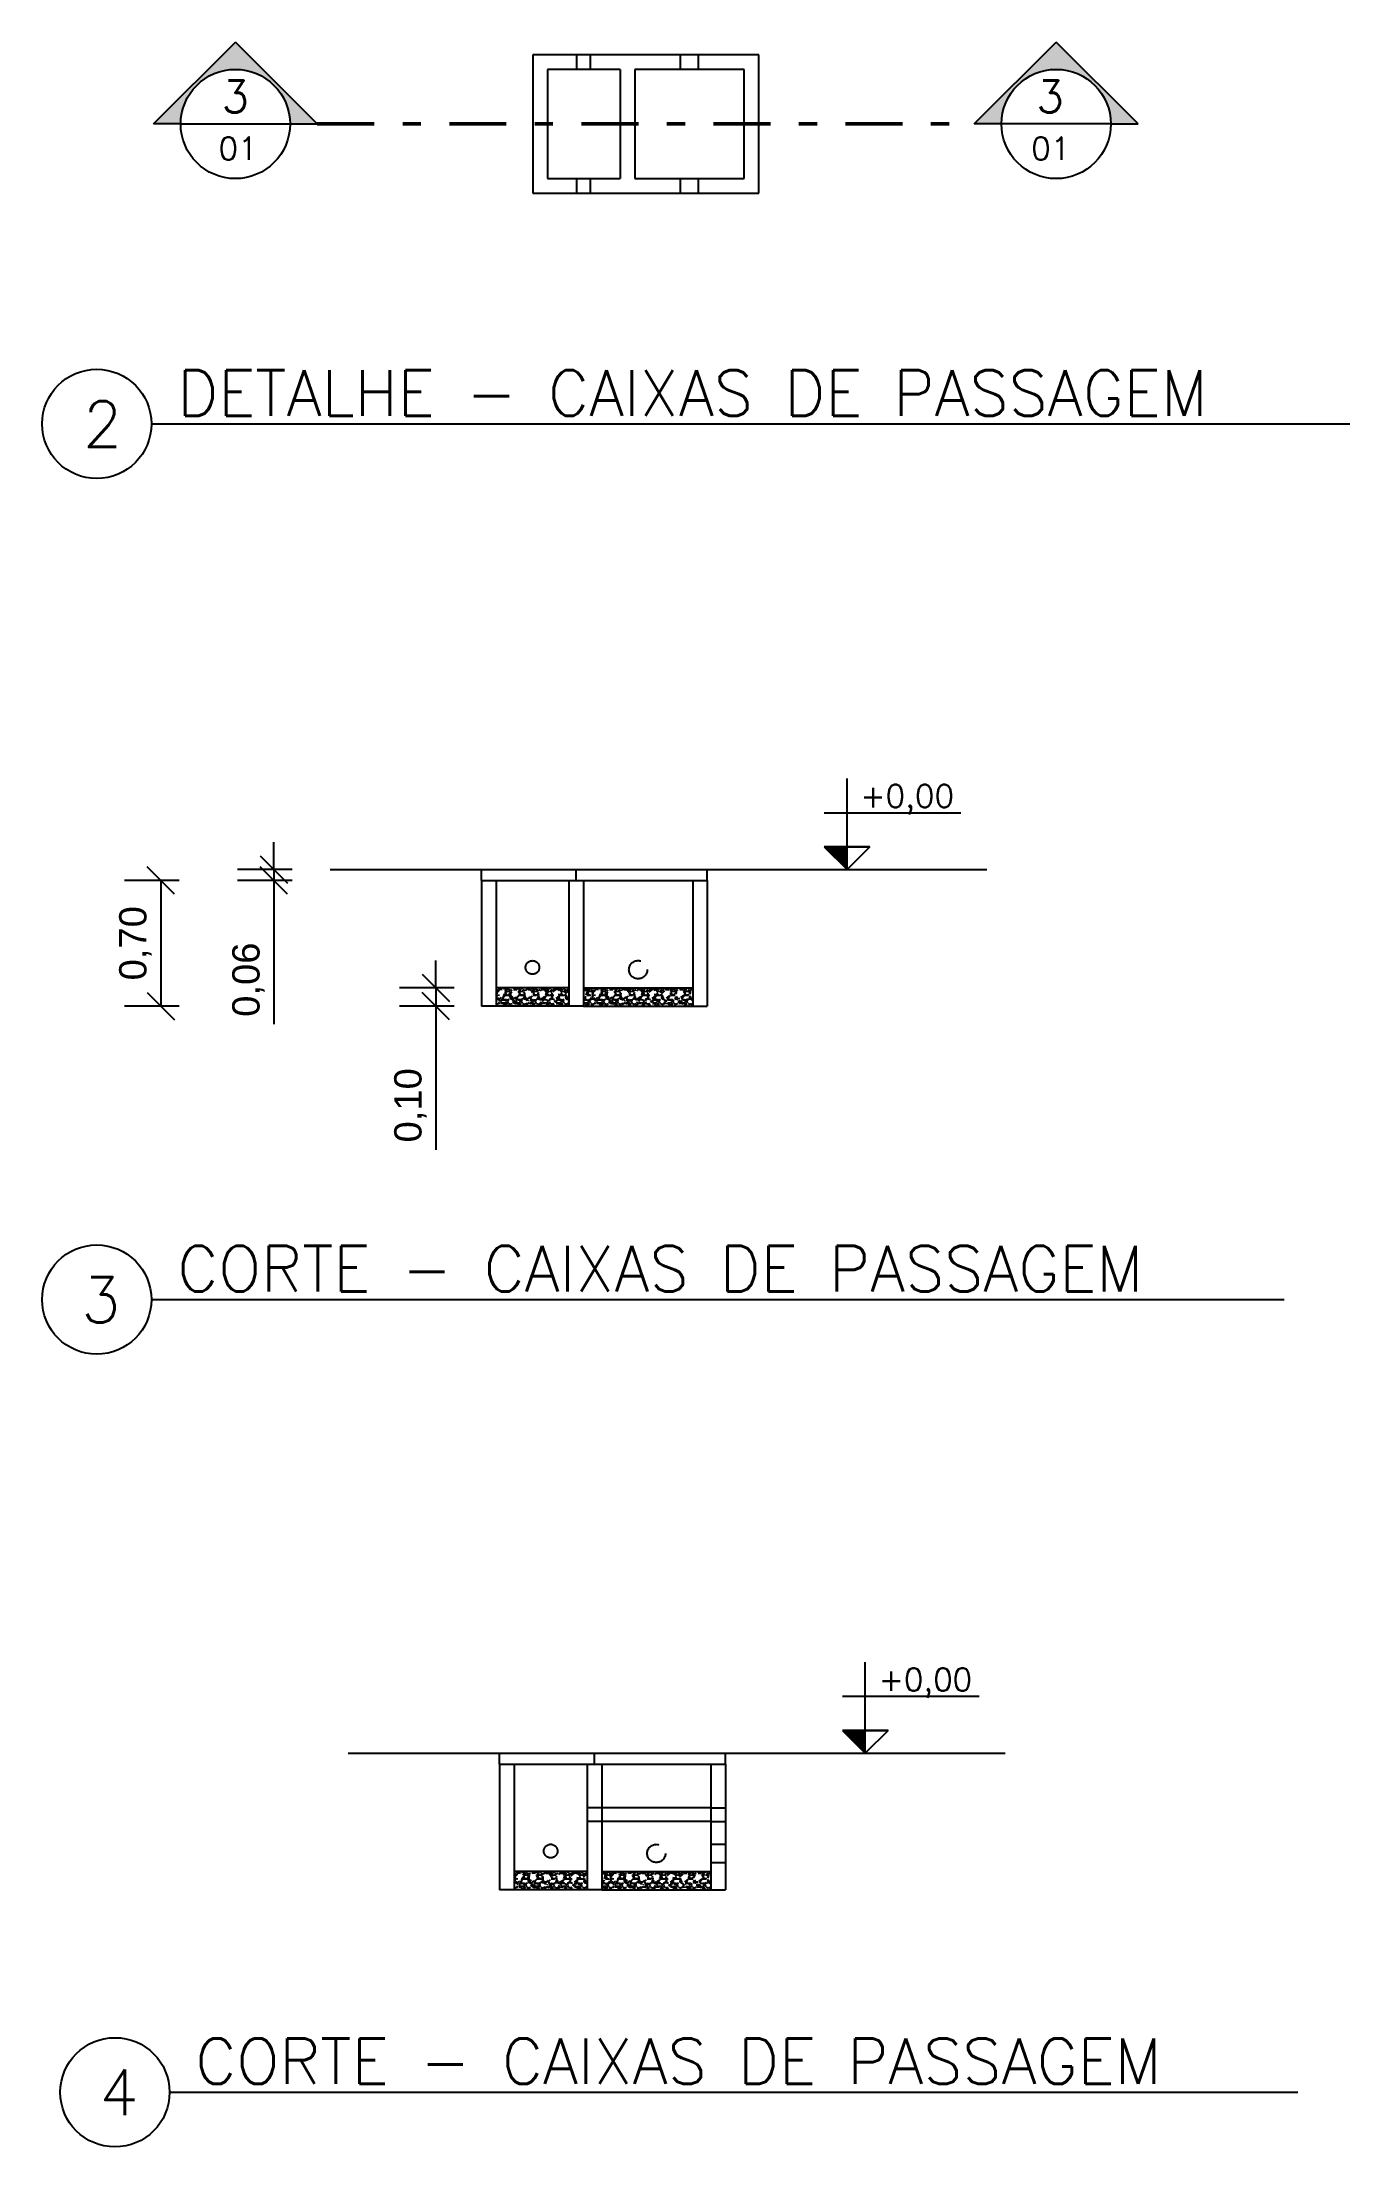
# Model space of a CAD drawing. Extents: x 0 to 11638, y -6007 to 0.
# Drawn here: x 11038.92 to 11046.1, y -5628.94 to -5617.38 of the extents above; entities that cross this region are included whole.
import ezdxf

# ---------------------------------------------------------------- set-up
doc = ezdxf.new("R2010")
doc.units = 0
for name, pattern in [('CACHE', [0.375, 0.25, -0.125]), ('DASHDOT', [1, 0.5, -0.25, 0, -0.25]), ('DASHED', [0.25, 0.125, -0.125])]:
    doc.linetypes.add(name, pattern=pattern)
doc.layers.get('0').update_dxf_attribs({"linetype": 'CONTINUOUS'})
doc.layers.get('Defpoints').update_dxf_attribs({"linetype": 'CONTINUOUS'})
for name, color, linetype, lineweight in [('ARQ - Alvenaria Alta', 251, 'CONTINUOUS', 13), ('ARQ - Alvenaria Média-Baixa', 252, 'CONTINUOUS', 20), ('ARQ - Esquadrias', 1, 'CONTINUOUS', 9), ('Elétrica', 30, 'CONTINUOUS', 20), ('Lógica - Dados Telefonia CFTV', 3, 'CONTINUOUS', 5)]:
    doc.layers.add(name, color=color, linetype=linetype, lineweight=lineweight)
for name, color, linetype in [('ARQ - Cotas', 1, 'CONTINUOUS'), ('ARQ - Desnível Terreno', 14, 'CONTINUOUS'), ('Símbolos - Indicação Fachada Elevação Vista', 7, 'CONTINUOUS')]:
    doc.layers.add(name, color=color, linetype=linetype)
doc.styles.add('ROMANS', font='romans.shx', dxfattribs={"height": 0.3})
doc.styles.get("Standard").update_dxf_attribs({"font": 'arial.ttf', "height": 0.15})
doc.dimstyles.get("Standard").update_dxf_attribs({"dimtxt": 0.1, "dimasz": 0.15, "dimexe": 0.2, "dimexo": 0.2, "dimgap": 0.05, "dimtad": 1, "dimzin": 0, "dimtxsty": 'STANDARD', "dimblk": 'OBLIQUE', "dimcen": 0.5, "dimclrd": 256, "dimclre": 256, "dimclrt": 256, "dimadec": 0, "dimazin": 0, "dimtfac": 1, "dimtmove": 0, "dimatfit": 3, "dimfxl": 0.1, "dimfxlon": 1, "dimtfillclr": 256, "dimtolj": 1, "dimtzin": 0, "dimlwd": -1, "dimarcsym": 0})

msp = doc.modelspace()

# ---------------------------------------------------------------- texts
at = {"lineweight": -2, "attachment_point": 1, "style": 'ROMANS'}
for s, width, insert, char_height in [('3', 1.2, (11039.905, -5617.595), 0.175), ('01', 1.2, (11039.888, -5617.905), 0.125), ('DETALHE - CAIXAS DE PASSAGEM', 8.74374, (11039.661, -5619.185), 0.25), ('2', 0.39382, (11039.144, -5619.356), 0.25), ('CORTE - CAIXAS DE PASSAGEM', 7.57034, (11039.661, -5623.994), 0.25), ('3', 0.39382, (11039.134, -5624.165), 0.25), ('CORTE - CAIXAS DE PASSAGEM', 7.57034, (11039.761, -5628.346), 0.25), ('4', 0.39382, (11039.234, -5628.517), 0.25)]:
    msp.add_mtext_dynamic_manual_height_columns(s, width=width, gutter_width=750, heights=[0], dxfattribs=dict(at, insert=insert, char_height=char_height))
at = {"attachment_point": 3, "style": 'ROMANS'}
for s, insert, char_height in [('3', (11044.528, -5617.595), 0.175), ('01', (11044.563, -5617.905), 0.125)]:
    msp.add_mtext_dynamic_manual_height_columns(s, width=1.2, gutter_width=750, heights=[0], dxfattribs=dict(at, insert=insert, char_height=char_height))
at = {"layer": 'ARQ - Cotas', "lineweight": -2, "char_height": 0.125, "attachment_point": 1, "style": 'ROMANS'}
for insert in [(11043.411, -5621.461), (11043.511, -5626.313)]:
    msp.add_mtext_dynamic_manual_height_columns('+0,00', width=1.32789, gutter_width=750, heights=[0], dxfattribs=dict(at, insert=insert))

# ---------------------------------------------------------------- blocks, each defined once
blk = doc.blocks.new('_Oblique')
at = {"layer": 'ARQ - Esquadrias', "color": 0, "lineweight": -2}
blk.add_line((-0.5, -0.5), (0.5, 0.5), dxfattribs=at)
blk = doc.blocks.new('*D1074')
at = {"layer": 'ARQ - Cotas', "transparency": 16777216}
for p, q in [((11040.192, -5621.927), (11040.192, -5621.777)), ((11040.192, -5621.927), (11040.192, -5621.987)), ((11040.192, -5621.987), (11040.192, -5622.777))]:
    blk.add_line(p, q, dxfattribs=at)
at = {"layer": 'ARQ - Cotas', "lineweight": -2, "transparency": 16777216}
for p, q in [((11040.292, -5621.927), (11039.992, -5621.927)), ((11040.292, -5621.987), (11039.992, -5621.987))]:
    blk.add_line(p, q, dxfattribs=at)
at = {"layer": 'Defpoints', "color": 0, "lineweight": -2, "transparency": 16777216}
for p in [(11040.192, -5621.987), (11041.331, -5621.927), (11041.331, -5621.987)]:
    blk.add_point(p, dxfattribs=at)
at = {"layer": 'ARQ - Cotas', "transparency": 16777216, "xscale": 0.15, "yscale": 0.15, "zscale": 0.15}
for p, rotation in [((11040.192, -5621.927), 270), ((11040.192, -5621.987), 90)]:
    blk.add_blockref('_Oblique', p, dxfattribs=dict(at, rotation=rotation))
at = {"layer": 'ARQ - Cotas', "lineweight": -2, "transparency": 16777216, "insert": (11040.052, -5622.532), "char_height": 0.15, "attachment_point": 5, "rotation": 90}
blk.add_mtext('\\A1;0,06', dxfattribs=at)
blk = doc.blocks.new('*D1075')
at = {"layer": 'ARQ - Cotas', "lineweight": -2, "transparency": 16777216}
for p, q in [((11039.671, -5621.987), (11039.371, -5621.987)), ((11039.671, -5622.677), (11039.371, -5622.677))]:
    blk.add_line(p, q, dxfattribs=at)
at = {"layer": 'ARQ - Cotas', "transparency": 16777216}
blk.add_line((11039.571, -5621.987), (11039.571, -5622.677), dxfattribs=at)
at = {"layer": 'Defpoints', "color": 0, "lineweight": -2, "transparency": 16777216}
for p in [(11041.331, -5621.987), (11039.571, -5622.677), (11041.331, -5622.677)]:
    blk.add_point(p, dxfattribs=at)
at = {"layer": 'ARQ - Cotas', "transparency": 16777216, "xscale": 0.15, "yscale": 0.15, "zscale": 0.15}
for p, rotation in [((11039.571, -5621.987), 90), ((11039.571, -5622.677), 270)]:
    blk.add_blockref('_Oblique', p, dxfattribs=dict(at, rotation=rotation))
at = {"layer": 'ARQ - Cotas', "lineweight": -2, "transparency": 16777216, "insert": (11039.431, -5622.332), "char_height": 0.15, "attachment_point": 5, "rotation": 90}
blk.add_mtext('\\A1;0,70', dxfattribs=at)
blk = doc.blocks.new('*D1076')
at = {"layer": 'ARQ - Cotas', "transparency": 16777216}
for p, q in [((11041.081, -5622.577), (11041.081, -5622.427)), ((11041.081, -5622.577), (11041.081, -5622.677)), ((11041.081, -5622.677), (11041.081, -5623.467))]:
    blk.add_line(p, q, dxfattribs=at)
at = {"layer": 'ARQ - Cotas', "lineweight": -2, "transparency": 16777216}
for p, q in [((11041.181, -5622.577), (11040.881, -5622.577)), ((11041.181, -5622.677), (11040.881, -5622.677))]:
    blk.add_line(p, q, dxfattribs=at)
at = {"layer": 'Defpoints', "color": 0, "lineweight": -2, "transparency": 16777216}
for p in [(11041.411, -5622.577), (11041.081, -5622.677), (11041.411, -5622.677)]:
    blk.add_point(p, dxfattribs=at)
at = {"layer": 'ARQ - Cotas', "transparency": 16777216, "xscale": 0.15, "yscale": 0.15, "zscale": 0.15}
for p, rotation in [((11041.081, -5622.577), 270), ((11041.081, -5622.677), 90)]:
    blk.add_blockref('_Oblique', p, dxfattribs=dict(at, rotation=rotation))
at = {"layer": 'ARQ - Cotas', "lineweight": -2, "transparency": 16777216, "insert": (11040.941, -5623.222), "char_height": 0.15, "attachment_point": 5, "rotation": 90}
blk.add_mtext('\\A1;0,10', dxfattribs=at)

# ---------------------------------------------------------------- dimensions: what is measured, and where the dimension line sits
at = {"layer": 'ARQ - Cotas', "lineweight": -2}
for base, p1, p2, picture, middle in [((11040.192, -5621.987), (11041.331, -5621.927), (11041.331, -5621.987), '*D1074', (11040.052, -5622.532)), ((11041.081, -5622.677), (11041.411, -5622.577), (11041.411, -5622.677), '*D1076', (11040.941, -5623.222))]:
    dim = msp.add_linear_dim(base=base, p1=p1, p2=p2, angle=90, dimstyle='STANDARD', dxfattribs=at)
    dim.commit()
    dim.dimension.update_dxf_attribs({"geometry": picture, "text_midpoint": middle})
dim = msp.add_linear_dim(base=(11039.571, -5622.677), p1=(11041.331, -5621.987), p2=(11041.331, -5622.677), angle=90, text='0,70', dimstyle='STANDARD', dxfattribs=at)
dim.commit()
dim.dimension.update_dxf_attribs({"geometry": '*D1075', "text_midpoint": (11039.431, -5622.332)})

# ---------------------------------------------------------------- hatches: boundary and pattern name
at = {"lineweight": -2}
h = msp.add_hatch(color=256, dxfattribs=at)
h.dxf.hatch_style = 1
h.paths.add_polyline_path([(11039.98, -5617.383), (11039.53, -5617.833), (11039.68, -5617.833, -1), (11040.28, -5617.833), (11040.43, -5617.833)])
h = msp.add_hatch(color=256)
h.dxf.hatch_style = 1
h.paths.add_polyline_path([(11044.486, -5617.383), (11044.936, -5617.833), (11044.786, -5617.833, 1), (11044.186, -5617.833), (11044.036, -5617.833)])
at = {"layer": 'ARQ - Cotas', "lineweight": -2}
h = msp.add_hatch(color=256, dxfattribs=at)
h.dxf.hatch_style = 1
h.paths.add_polyline_path([(11043.338, -5621.802), (11043.213, -5621.802), (11043.338, -5621.927)])
h = msp.add_hatch(color=256, dxfattribs=at)
h.dxf.hatch_style = 1
h.paths.add_polyline_path([(11043.438, -5626.655), (11043.313, -5626.655), (11043.438, -5626.78)])
at = {"layer": 'ARQ - Desnível Terreno', "lineweight": -2}
h = msp.add_hatch(dxfattribs=at)
h.set_pattern_fill('GRAVEL', color=256, scale=0.003)
h.set_pattern_definition([(228.0127875, (1264.0186347, -40.315954), (-0.609600000048, -0.6857999999575), [0.0102516432, -1.0149145092]), (184.969741, (1264.0117767, -40.323574), (0.9143999996382, 0.0762000043409), [0.0175921416, -1.7416214668]), (132.5104471, (1263.9942507, -40.325098), (0.7620000003218, -0.8381999997074), [0.0124044456, -1.2280416838]), (267.273689, (1263.9645327, -40.344148), (0.0762000001596, 1.523999999992), [0.0160201356, -1.58599312277]), (292.83365418, (1263.9637707, -40.36015), (-0.3810000000319, 0.9143999999867), [0.015709011, -1.55519423236]), (357.273689, (1263.9698667, -40.374628), (-1.523999999992, 0.0762000001596), [0.0160201356, -1.58599312277]), (37.69424047, (1263.9858687, -40.37539), (-0.9905999999561, -0.762000000057), [0.0211858098, -2.09739345943]), (72.25532837, (1264.0026327, -40.362436), (0.5334000001434, 1.6763999999544), [0.0200015856, -1.98015769806]), (121.42956562, (1264.0087287, -40.343386), (-0.6096000000865, 0.9905999999468), [0.01607439, -1.59136637096]), (175.2363583, (1264.000347, -40.32967), (0.838199999988, -0.0762000001317), [0.0183513984, -0.8992181085]), (222.3974378, (1263.9820587, -40.3281461), (-0.91439999997074, -0.8382000000319), [0.0237323376, -2.34950317537]), (138.81407483, (1264.039971, -40.34491), (-0.533399999968, 0.457200000037), [0.0081001362, -0.80191697473]), (171.4692344, (1264.0338747, -40.339576), (0.9906000000267, -0.1523999998271), [0.0154104594, -1.5256391699]), (225, (1264.018635, -40.33729), (0, -0.0762), [0.0107762802, -0.09698679325]), (203.19859051, (1264.013301, -40.328146), (0.38100000001, 0.152399999973), [0.0058032396, -0.57451867107]), (291.80140949, (1264.007967, -40.330432), (-0.076200000016, 0.228599999995), [0.0082069686, -0.4021425897]), (30.96375653, (1264.011015, -40.338052), (0.228600000006, 0.152399999992), [0.0133295898, -0.4309889446]), (161.56505118, (1264.022445, -40.331194), (0.152400000004, -0.07619999999), [0.0096386142, -0.2313269435]), (16.389540334, (1263.9637707, -40.330432), (0.762, 0.2286), [0.01350264, -1.3367648002]), (70.34617594, (1263.9767247, -40.326622), (-0.3048000000279, -0.83819999999), [0.0113279682, -1.12146647035]), (293.19859051, (1264.022445, -40.315954), (-0.152399999973, 0.381000000011), [0.011606403, -0.56871550767]), (343.61045967, (1264.0270167, -40.326622), (-0.762000000016, 0.2285999999467), [0.01350264, -1.3367648002]), (339.44395478, (1263.963771, -40.377676), (-0.381, 0.1524), [0.013021056, -0.6380320294]), (294.7751406, (1263.9759627, -40.382248), (-0.3810000004535, 0.8381999997938), [0.0109101636, -1.0801078014]), (66.80140949, (1264.023207, -40.392154), (0.152399999976, 0.38100000001), [0.011606403, -0.56871550767]), (17.35402464, (1264.0277787, -40.381486), (-0.9905999999803, -0.304800000064), [0.0127734822, -1.2645712794]), (69.44395478, (1263.985869, -40.392154), (-0.152400000003, -0.380999999999), [0.006510528, -0.6445425574]), (101.30993247, (1264.018635, -40.392154), (-0.0762, 0.3048), [0.003885438, -0.38465984894]), (165.96375653, (1264.017873, -40.388344), (0.2286, -0.0762), [0.015709011, -0.29847163767]), (186.00900596, (1264.0026327, -40.384534), (0.761999999996, 0.0762000000399), [0.01455801, -1.4412409459]), (303.69006753, (1264.011015, -40.34491), (-0.07620000001, 0.152399999995), [0.0109897164, -0.2637532908]), (353.15722659, (1264.0171107, -40.354054), (1.295400000008, -0.1523999999322), [0.0191867028, -1.89948027195]), (60.9453959, (1264.036161, -40.35634), (-0.3048000000084, -0.533399999995), [0.0078452472, -0.77668176954]), (90, (1264.03997, -40.34948), (-0.0762, 0.0762), [0.004572, -0.071628]), (120.25643716, (1264.0011087, -40.382248), (0.3047999999627, -0.5334000000213), [0.0105860088, -1.0480182232]), (48.0127875, (1263.9957747, -40.373104), (0.6096000000503, 0.6857999999553), [0.0205032864, -1.004662866]), (0, (1264.00949, -40.357864), (0.0762, 0.0762), [0.019812, -0.056388]), (325.3048465, (1264.0293027, -40.357864), (0.7620000002886, -0.5333999995876), [0.0120482868, -1.1927795017]), (254.0546041, (1264.039209, -40.364722), (-0.076199999995, -0.304800000001), [0.0110948724, -0.54364950116]), (207.64597536, (1264.0361607, -40.37539), (-1.4478000000532, -0.7619999998989), [0.018064353, -1.7883739327]), (175.42607874, (1264.0201587, -40.383772), (-0.9906, 0.0762), [0.0191108838, -1.8919753937])])
h.paths.add_polyline_path([(11041.811, -5622.577), (11041.411, -5622.577), (11041.411, -5622.677), (11041.811, -5622.677)])
h = msp.add_hatch(dxfattribs=at)
h.set_pattern_fill('GRAVEL', color=256, scale=0.003)
h.set_pattern_definition([(228.0127875, (1264.5460314, -40.315954), (-0.609600000048, -0.6857999999575), [0.0102516432, -1.0149145092]), (184.969741, (1264.5391734, -40.323574), (0.9143999996382, 0.0762000043409), [0.0175921416, -1.7416214668]), (132.5104471, (1264.5216474, -40.325098), (0.7620000003218, -0.8381999997074), [0.0124044456, -1.2280416838]), (267.273689, (1264.4919294, -40.344148), (0.0762000001596, 1.523999999992), [0.0160201356, -1.58599312277]), (292.83365418, (1264.4911674, -40.36015), (-0.3810000000319, 0.9143999999867), [0.015709011, -1.55519423236]), (357.273689, (1264.4972634, -40.374628), (-1.523999999992, 0.0762000001596), [0.0160201356, -1.58599312277]), (37.69424047, (1264.5132654, -40.37539), (-0.9905999999561, -0.762000000057), [0.0211858098, -2.09739345943]), (72.25532837, (1264.5300294, -40.362436), (0.5334000001434, 1.6763999999544), [0.0200015856, -1.98015769806]), (121.42956562, (1264.5361254, -40.343386), (-0.6096000000865, 0.9905999999468), [0.01607439, -1.59136637096]), (175.2363583, (1264.5277434, -40.32967), (0.838199999988, -0.0762000001317), [0.0183513984, -0.8992181085]), (222.3974378, (1264.5094554, -40.3281461), (-0.91439999997074, -0.8382000000319), [0.0237323376, -2.34950317537]), (138.81407483, (1264.5673674, -40.34491), (-0.533399999968, 0.457200000037), [0.0081001362, -0.80191697473]), (171.4692344, (1264.5612714, -40.339576), (0.9906000000267, -0.1523999998271), [0.0154104594, -1.5256391699]), (225, (1264.54603, -40.33729), (0, -0.0762), [0.0107762802, -0.09698679325]), (203.19859051, (1264.540697, -40.328146), (0.38100000001, 0.152399999973), [0.0058032396, -0.57451867107]), (291.80140949, (1264.535363, -40.330432), (-0.076200000016, 0.228599999995), [0.0082069686, -0.4021425897]), (30.96375653, (1264.538411, -40.338052), (0.228600000006, 0.152399999992), [0.0133295898, -0.4309889446]), (161.56505118, (1264.549841, -40.331194), (0.152400000004, -0.07619999999), [0.0096386142, -0.2313269435]), (16.389540334, (1264.4911674, -40.330432), (0.762, 0.2286), [0.01350264, -1.3367648002]), (70.34617594, (1264.5041214, -40.326622), (-0.3048000000279, -0.83819999999), [0.0113279682, -1.12146647035]), (293.19859051, (1264.549841, -40.315954), (-0.152399999973, 0.381000000011), [0.011606403, -0.56871550767]), (343.61045967, (1264.5544134, -40.326622), (-0.762000000016, 0.2285999999467), [0.01350264, -1.3367648002]), (339.44395478, (1264.491167, -40.377676), (-0.381, 0.1524), [0.013021056, -0.6380320294]), (294.7751406, (1264.5033594, -40.382248), (-0.3810000004535, 0.8381999997938), [0.0109101636, -1.0801078014]), (66.80140949, (1264.550603, -40.392154), (0.152399999976, 0.38100000001), [0.011606403, -0.56871550767]), (17.35402464, (1264.5551754, -40.381486), (-0.9905999999803, -0.304800000064), [0.0127734822, -1.2645712794]), (69.44395478, (1264.513265, -40.392154), (-0.152400000003, -0.380999999999), [0.006510528, -0.6445425574]), (101.30993247, (1264.546031, -40.392154), (-0.0762, 0.3048), [0.003885438, -0.38465984894]), (165.96375653, (1264.54527, -40.388344), (0.2286, -0.0762), [0.015709011, -0.29847163767]), (186.00900596, (1264.5300294, -40.384534), (0.761999999996, 0.0762000000399), [0.01455801, -1.4412409459]), (303.69006753, (1264.538411, -40.34491), (-0.07620000001, 0.152399999995), [0.0109897164, -0.2637532908]), (353.15722659, (1264.5445074, -40.354054), (1.295400000008, -0.1523999999322), [0.0191867028, -1.89948027195]), (60.9453959, (1264.5635574, -40.35634), (-0.3048000000084, -0.533399999995), [0.0078452472, -0.77668176954]), (90, (1264.56737, -40.34948), (-0.0762, 0.0762), [0.004572, -0.071628]), (120.25643716, (1264.5285054, -40.382248), (0.3047999999627, -0.5334000000213), [0.0105860088, -1.0480182232]), (48.0127875, (1264.5231714, -40.373104), (0.6096000000503, 0.6857999999553), [0.0205032864, -1.004662866]), (0, (1264.53689, -40.357864), (0.0762, 0.0762), [0.019812, -0.056388]), (325.3048465, (1264.5566994, -40.357864), (0.7620000002886, -0.5333999995876), [0.0120482868, -1.1927795017]), (254.0546041, (1264.566605, -40.364722), (-0.076199999995, -0.304800000001), [0.0110948724, -0.54364950116]), (207.64597536, (1264.5635574, -40.37539), (-1.4478000000532, -0.7619999998989), [0.018064353, -1.7883739327]), (175.42607874, (1264.5475554, -40.383772), (-0.9906, 0.0762), [0.0191108838, -1.8919753937])])
h.paths.add_polyline_path([(11042.491, -5622.577), (11041.891, -5622.577), (11041.891, -5622.677), (11042.491, -5622.677)])
h = msp.add_hatch(dxfattribs=at)
h.set_pattern_fill('GRAVEL', color=256, scale=0.003)
h.set_pattern_definition([(228.0127875, (1264.1185656, -45.168391), (-0.609600000048, -0.6857999999575), [0.0102516432, -1.0149145092]), (184.969741, (1264.1117076, -45.176011), (0.9143999996382, 0.0762000043409), [0.0175921416, -1.7416214668]), (132.5104471, (1264.0941816, -45.177535), (0.7620000003218, -0.8381999997074), [0.0124044456, -1.2280416838]), (267.273689, (1264.0644636, -45.196585), (0.0762000001596, 1.523999999992), [0.0160201356, -1.58599312277]), (292.83365418, (1264.0637016, -45.212587), (-0.3810000000319, 0.9143999999867), [0.015709011, -1.55519423236]), (357.273689, (1264.0697976, -45.227065), (-1.523999999992, 0.0762000001596), [0.0160201356, -1.58599312277]), (37.69424047, (1264.0857996, -45.227827), (-0.9905999999561, -0.762000000057), [0.0211858098, -2.09739345943]), (72.25532837, (1264.1025636, -45.214873), (0.5334000001434, 1.6763999999544), [0.0200015856, -1.98015769806]), (121.42956562, (1264.1086596, -45.195823), (-0.6096000000865, 0.9905999999468), [0.01607439, -1.59136637096]), (175.2363583, (1264.1002776, -45.182107), (0.838199999988, -0.0762000001317), [0.0183513984, -0.8992181085]), (222.3974378, (1264.0819896, -45.180583), (-0.91439999997074, -0.8382000000319), [0.0237323376, -2.34950317537]), (138.81407483, (1264.1399016, -45.197347), (-0.533399999968, 0.457200000037), [0.0081001362, -0.80191697473]), (171.4692344, (1264.1338056, -45.192013), (0.9906000000267, -0.1523999998271), [0.0154104594, -1.5256391699]), (225, (1264.118566, -45.189727), (0, -0.0762), [0.0107762802, -0.09698679325]), (203.19859051, (1264.113232, -45.180583), (0.38100000001, 0.152399999973), [0.0058032396, -0.57451867107]), (291.80140949, (1264.107898, -45.182869), (-0.076200000016, 0.228599999995), [0.0082069686, -0.4021425897]), (30.96375653, (1264.110946, -45.190489), (0.228600000006, 0.152399999992), [0.0133295898, -0.4309889446]), (161.56505118, (1264.122376, -45.18363), (0.152400000004, -0.07619999999), [0.0096386142, -0.2313269435]), (16.389540334, (1264.0637016, -45.182869), (0.762, 0.2286), [0.01350264, -1.3367648002]), (70.34617594, (1264.0766556, -45.179059), (-0.3048000000279, -0.83819999999), [0.0113279682, -1.12146647035]), (293.19859051, (1264.122376, -45.168391), (-0.152399999973, 0.381000000011), [0.011606403, -0.56871550767]), (343.61045967, (1264.1269476, -45.179059), (-0.762000000016, 0.2285999999467), [0.01350264, -1.3367648002]), (339.44395478, (1264.0637016, -45.230113), (-0.381, 0.1524), [0.013021056, -0.6380320294]), (294.7751406, (1264.0758936, -45.234685), (-0.3810000004535, 0.8381999997938), [0.0109101636, -1.0801078014]), (66.80140949, (1264.123138, -45.244591), (0.152399999976, 0.38100000001), [0.011606403, -0.56871550767]), (17.35402464, (1264.1277096, -45.233923), (-0.9905999999803, -0.304800000064), [0.0127734822, -1.2645712794]), (69.44395478, (1264.0857996, -45.244591), (-0.152400000003, -0.380999999999), [0.006510528, -0.6445425574]), (101.30993247, (1264.118566, -45.244591), (-0.0762, 0.3048), [0.003885438, -0.38465984894]), (165.96375653, (1264.117804, -45.240781), (0.2286, -0.0762), [0.015709011, -0.29847163767]), (186.00900596, (1264.1025636, -45.236971), (0.761999999996, 0.0762000000399), [0.01455801, -1.4412409459]), (303.69006753, (1264.110946, -45.197347), (-0.07620000001, 0.152399999995), [0.0109897164, -0.2637532908]), (353.15722659, (1264.1170416, -45.206491), (1.295400000008, -0.1523999999322), [0.0191867028, -1.89948027195]), (60.9453959, (1264.1360916, -45.208777), (-0.3048000000084, -0.533399999995), [0.0078452472, -0.77668176954]), (90, (1264.1399, -45.20192), (-0.0762, 0.0762), [0.004572, -0.071628]), (120.25643716, (1264.1010396, -45.234685), (0.3047999999627, -0.5334000000213), [0.0105860088, -1.0480182232]), (48.0127875, (1264.0957056, -45.225541), (0.6096000000503, 0.6857999999553), [0.0205032864, -1.004662866]), (0, (1264.10942, -45.2103), (0.0762, 0.0762), [0.019812, -0.056388]), (325.3048465, (1264.1292336, -45.210301), (0.7620000002886, -0.5333999995876), [0.0120482868, -1.1927795017]), (254.0546041, (1264.13914, -45.217159), (-0.076199999995, -0.304800000001), [0.0110948724, -0.54364950116]), (207.64597536, (1264.1360916, -45.227827), (-1.4478000000532, -0.7619999998989), [0.018064353, -1.7883739327]), (175.42607874, (1264.1200896, -45.236209), (-0.9906, 0.0762), [0.0191108838, -1.8919753937])])
h.paths.add_polyline_path([(11041.911, -5627.43), (11041.511, -5627.43), (11041.511, -5627.53), (11041.911, -5627.53)])
h = msp.add_hatch(dxfattribs=at)
h.set_pattern_fill('GRAVEL', color=256, scale=0.003)
h.set_pattern_definition([(228.0127875, (1264.645962, -45.168391), (-0.609600000048, -0.6857999999575), [0.0102516432, -1.0149145092]), (184.969741, (1264.6391042, -45.176011), (0.9143999996382, 0.0762000043409), [0.0175921416, -1.7416214668]), (132.5104471, (1264.6215782, -45.177535), (0.7620000003218, -0.8381999997074), [0.0124044456, -1.2280416838]), (267.273689, (1264.5918602, -45.196585), (0.0762000001596, 1.523999999992), [0.0160201356, -1.58599312277]), (292.83365418, (1264.5910982, -45.212587), (-0.3810000000319, 0.9143999999867), [0.015709011, -1.55519423236]), (357.273689, (1264.5971942, -45.227065), (-1.523999999992, 0.0762000001596), [0.0160201356, -1.58599312277]), (37.69424047, (1264.6131962, -45.227827), (-0.9905999999561, -0.762000000057), [0.0211858098, -2.09739345943]), (72.25532837, (1264.6299602, -45.214873), (0.5334000001434, 1.6763999999544), [0.0200015856, -1.98015769806]), (121.42956562, (1264.6360562, -45.195823), (-0.6096000000865, 0.9905999999468), [0.01607439, -1.59136637096]), (175.2363583, (1264.627674, -45.182107), (0.838199999988, -0.0762000001317), [0.0183513984, -0.8992181085]), (222.3974378, (1264.6093862, -45.180583), (-0.91439999997074, -0.8382000000319), [0.0237323376, -2.34950317537]), (138.81407483, (1264.667298, -45.197347), (-0.533399999968, 0.457200000037), [0.0081001362, -0.80191697473]), (171.4692344, (1264.6612022, -45.192013), (0.9906000000267, -0.1523999998271), [0.0154104594, -1.5256391699]), (225, (1264.64596, -45.189727), (0, -0.0762), [0.0107762802, -0.09698679325]), (203.19859051, (1264.640628, -45.180583), (0.38100000001, 0.152399999973), [0.0058032396, -0.57451867107]), (291.80140949, (1264.635294, -45.182869), (-0.076200000016, 0.228599999995), [0.0082069686, -0.4021425897]), (30.96375653, (1264.638342, -45.190489), (0.228600000006, 0.152399999992), [0.0133295898, -0.4309889446]), (161.56505118, (1264.649772, -45.18363), (0.152400000004, -0.07619999999), [0.0096386142, -0.2313269435]), (16.389540334, (1264.5910982, -45.182869), (0.762, 0.2286), [0.01350264, -1.3367648002]), (70.34617594, (1264.604052, -45.179059), (-0.3048000000279, -0.83819999999), [0.0113279682, -1.12146647035]), (293.19859051, (1264.649772, -45.168391), (-0.152399999973, 0.381000000011), [0.011606403, -0.56871550767]), (343.61045967, (1264.6543442, -45.179059), (-0.762000000016, 0.2285999999467), [0.01350264, -1.3367648002]), (339.44395478, (1264.591098, -45.230113), (-0.381, 0.1524), [0.013021056, -0.6380320294]), (294.7751406, (1264.60329, -45.234685), (-0.3810000004535, 0.8381999997938), [0.0109101636, -1.0801078014]), (66.80140949, (1264.650534, -45.244591), (0.152399999976, 0.38100000001), [0.011606403, -0.56871550767]), (17.35402464, (1264.6551062, -45.233923), (-0.9905999999803, -0.304800000064), [0.0127734822, -1.2645712794]), (69.44395478, (1264.613196, -45.244591), (-0.152400000003, -0.380999999999), [0.006510528, -0.6445425574]), (101.30993247, (1264.645962, -45.244591), (-0.0762, 0.3048), [0.003885438, -0.38465984894]), (165.96375653, (1264.6452, -45.240781), (0.2286, -0.0762), [0.015709011, -0.29847163767]), (186.00900596, (1264.6299602, -45.236971), (0.761999999996, 0.0762000000399), [0.01455801, -1.4412409459]), (303.69006753, (1264.638342, -45.197347), (-0.07620000001, 0.152399999995), [0.0109897164, -0.2637532908]), (353.15722659, (1264.6444382, -45.206491), (1.295400000008, -0.1523999999322), [0.0191867028, -1.89948027195]), (60.9453959, (1264.663488, -45.208777), (-0.3048000000084, -0.533399999995), [0.0078452472, -0.77668176954]), (90, (1264.6673, -45.20192), (-0.0762, 0.0762), [0.004572, -0.071628]), (120.25643716, (1264.628436, -45.234685), (0.3047999999627, -0.5334000000213), [0.0105860088, -1.0480182232]), (48.0127875, (1264.623102, -45.225541), (0.6096000000503, 0.6857999999553), [0.0205032864, -1.004662866]), (0, (1264.63682, -45.2103), (0.0762, 0.0762), [0.019812, -0.056388]), (325.3048465, (1264.65663, -45.210301), (0.7620000002886, -0.5333999995876), [0.0120482868, -1.1927795017]), (254.0546041, (1264.666536, -45.217159), (-0.076199999995, -0.304800000001), [0.0110948724, -0.54364950116]), (207.64597536, (1264.6634882, -45.227827), (-1.4478000000532, -0.7619999998989), [0.018064353, -1.7883739327]), (175.42607874, (1264.6474862, -45.236209), (-0.9906, 0.0762), [0.0191108838, -1.8919753937])])
h.paths.add_polyline_path([(11042.591, -5627.43), (11041.991, -5627.43), (11041.991, -5627.53), (11042.591, -5627.53)])

# ---------------------------------------------------------------- linework, layer by layer
at = {"lineweight": -2}
for p, q in [((11039.53, -5617.833), (11039.98, -5617.383)), ((11040.43, -5617.833), (11039.98, -5617.383)), ((11039.68, -5617.833), (11039.53, -5617.833)), ((11039.68, -5617.833), (11040.43, -5617.833)), ((11039.519, -5619.48), (11046.099, -5619.48)), ((11039.519, -5624.289), (11045.738, -5624.289)), ((11039.619, -5628.642), (11045.812, -5628.642))]:
    msp.add_line(p, q, dxfattribs=at)
for p, q in [((11044.036, -5617.833), (11044.486, -5617.383)), ((11044.936, -5617.833), (11044.486, -5617.383)), ((11044.786, -5617.833), (11044.036, -5617.833)), ((11044.786, -5617.833), (11044.936, -5617.833))]:
    msp.add_line(p, q)
for centre in [(11039.98, -5617.833), (11039.219, -5619.48), (11039.219, -5624.289), (11039.319, -5628.642)]:
    msp.add_circle(centre, 0.3, dxfattribs=at)
msp.add_circle((11044.486, -5617.833), 0.3)
at = {"layer": 'ARQ - Alvenaria Alta', "lineweight": -2}
for p, q in [((11042.853, -5617.453), (11041.613, -5617.453)), ((11041.613, -5617.453), (11041.613, -5618.213)), ((11042.853, -5618.213), (11042.853, -5617.453)), ((11042.093, -5617.533), (11041.693, -5617.533)), ((11041.693, -5617.533), (11041.693, -5618.133)), ((11042.093, -5617.533), (11042.093, -5618.133)), ((11042.773, -5617.533), (11042.173, -5617.533)), ((11042.173, -5617.533), (11042.173, -5618.133)), ((11042.773, -5618.133), (11042.773, -5617.533)), ((11041.613, -5618.213), (11042.853, -5618.213)), ((11041.693, -5618.133), (11042.093, -5618.133)), ((11042.173, -5618.133), (11042.773, -5618.133))]:
    msp.add_line(p, q, dxfattribs=at)
at = {"layer": 'ARQ - Alvenaria Média-Baixa', "lineweight": -2}
for p, q in [((11041.331, -5621.987), (11041.331, -5621.927)), ((11041.331, -5621.927), (11042.571, -5621.927)), ((11041.331, -5621.987), (11041.331, -5622.677)), ((11041.331, -5621.987), (11042.571, -5621.987)), ((11041.411, -5621.987), (11041.411, -5622.677)), ((11041.811, -5621.987), (11041.811, -5622.677)), ((11041.851, -5621.987), (11041.851, -5621.927)), ((11041.891, -5621.987), (11041.891, -5622.677)), ((11042.491, -5621.987), (11042.491, -5622.677)), ((11042.571, -5621.987), (11042.571, -5621.927)), ((11042.571, -5621.987), (11042.571, -5622.677)), ((11041.411, -5622.677), (11041.331, -5622.677)), ((11041.891, -5622.677), (11041.811, -5622.677)), ((11042.491, -5622.677), (11042.571, -5622.677)), ((11041.431, -5626.84), (11041.431, -5626.78)), ((11041.431, -5626.78), (11042.671, -5626.78)), ((11041.431, -5626.84), (11041.431, -5627.53)), ((11041.431, -5626.84), (11042.671, -5626.84)), ((11041.511, -5626.84), (11041.511, -5627.53)), ((11041.911, -5626.84), (11041.911, -5627.53)), ((11041.951, -5626.84), (11041.951, -5626.78)), ((11041.991, -5626.84), (11041.991, -5627.53)), ((11042.591, -5626.84), (11042.591, -5627.53)), ((11042.671, -5626.84), (11042.671, -5626.78)), ((11042.671, -5626.84), (11042.671, -5627.53)), ((11041.511, -5627.53), (11041.431, -5627.53)), ((11041.991, -5627.53), (11041.911, -5627.53)), ((11042.591, -5627.53), (11042.671, -5627.53))]:
    msp.add_line(p, q, dxfattribs=at)
at = {"layer": 'ARQ - Cotas', "lineweight": -2}
for p, q in [((11043.338, -5621.552), (11043.338, -5621.427)), ((11043.338, -5621.677), (11043.338, -5621.552)), ((11043.213, -5621.615), (11043.963, -5621.615)), ((11043.338, -5621.802), (11043.338, -5621.677)), ((11043.463, -5621.802), (11043.213, -5621.802)), ((11043.213, -5621.802), (11043.338, -5621.927)), ((11043.338, -5621.927), (11043.338, -5621.802)), ((11043.338, -5621.802), (11043.463, -5621.802)), ((11043.463, -5621.802), (11043.338, -5621.927)), ((11043.438, -5626.405), (11043.438, -5626.28)), ((11043.438, -5626.53), (11043.438, -5626.405)), ((11043.313, -5626.467), (11044.063, -5626.467)), ((11043.438, -5626.655), (11043.438, -5626.53)), ((11043.563, -5626.655), (11043.313, -5626.655)), ((11043.313, -5626.655), (11043.438, -5626.78)), ((11043.438, -5626.78), (11043.438, -5626.655)), ((11043.438, -5626.655), (11043.563, -5626.655)), ((11043.563, -5626.655), (11043.438, -5626.78))]:
    msp.add_line(p, q, dxfattribs=at)
at = {"layer": 'ARQ - Desnível Terreno', "lineweight": -2}
for p, q in [((11040.5, -5621.927), (11041.331, -5621.927)), ((11042.571, -5621.927), (11044.106, -5621.927)), ((11041.811, -5622.577), (11041.411, -5622.577)), ((11041.891, -5622.577), (11042.491, -5622.577)), ((11041.811, -5622.677), (11041.411, -5622.677)), ((11041.891, -5622.677), (11042.491, -5622.677)), ((11040.6, -5626.78), (11041.431, -5626.78)), ((11042.671, -5626.78), (11044.206, -5626.78)), ((11041.911, -5627.43), (11041.511, -5627.43)), ((11041.991, -5627.43), (11042.591, -5627.43)), ((11041.911, -5627.53), (11041.511, -5627.53)), ((11041.991, -5627.53), (11042.591, -5627.53))]:
    msp.add_line(p, q, dxfattribs=at)
at = {"layer": 'Elétrica', "linetype": 'DASHED', "lineweight": -2, "ltscale": 0.2}
for p, q in [((11042.423, -5617.533), (11042.423, -5617.453)), ((11042.523, -5617.533), (11042.523, -5617.453)), ((11042.423, -5618.213), (11042.423, -5618.133)), ((11042.523, -5618.213), (11042.523, -5618.133))]:
    msp.add_line(p, q, dxfattribs=at)
at = {"layer": 'Elétrica', "linetype": 'DASHED', "lineweight": -2, "ltscale": 0.125}
for p, q in [((11042.591, -5627.28), (11042.671, -5627.28)), ((11042.591, -5627.38), (11042.671, -5627.38))]:
    msp.add_line(p, q, dxfattribs=at)
at = {"layer": 'Elétrica', "linetype": 'CACHE', "lineweight": -2}
for centre in [(11042.191, -5622.477), (11042.291, -5627.33)]:
    msp.add_circle(centre, 0.05, dxfattribs=at)
at = {"layer": 'Lógica - Dados Telefonia CFTV', "linetype": 'DASHED', "lineweight": -2, "ltscale": 0.2}
for p, q in [((11041.855, -5617.533), (11041.855, -5617.453)), ((11041.93, -5617.533), (11041.93, -5617.453)), ((11041.855, -5618.213), (11041.855, -5618.133)), ((11041.93, -5618.213), (11041.93, -5618.133))]:
    msp.add_line(p, q, dxfattribs=at)
at = {"layer": 'Lógica - Dados Telefonia CFTV', "linetype": 'DASHED', "lineweight": -2, "ltscale": 0.1}
for p, q in [((11041.991, -5627.08), (11041.911, -5627.08)), ((11042.591, -5627.08), (11042.671, -5627.08)), ((11041.991, -5627.155), (11041.911, -5627.155)), ((11042.591, -5627.155), (11042.671, -5627.155))]:
    msp.add_line(p, q, dxfattribs=at)
at = {"layer": 'Lógica - Dados Telefonia CFTV', "lineweight": -2}
for p, q in [((11042.591, -5627.08), (11041.991, -5627.08)), ((11042.591, -5627.155), (11041.991, -5627.155))]:
    msp.add_line(p, q, dxfattribs=at)
at = {"layer": 'Lógica - Dados Telefonia CFTV', "linetype": 'CACHE', "lineweight": -2}
for centre in [(11041.611, -5622.465), (11041.711, -5627.317)]:
    msp.add_circle(centre, 0.0375, dxfattribs=at)
at = {"layer": 'Símbolos - Indicação Fachada Elevação Vista', "linetype": 'DASHDOT', "lineweight": 50, "ltscale": 0.625}
msp.add_line((11040.43, -5617.833), (11044.036, -5617.833), dxfattribs=at)

msp.set_redraw_order([(e.dxf.handle, doc.entitydb.next_handle()) for e in msp.query("TEXT MTEXT ATTDEF DIMENSION ARC_DIMENSION")])  # texts and dimensions are drawn at this point

doc.saveas('drawing.dxf')
